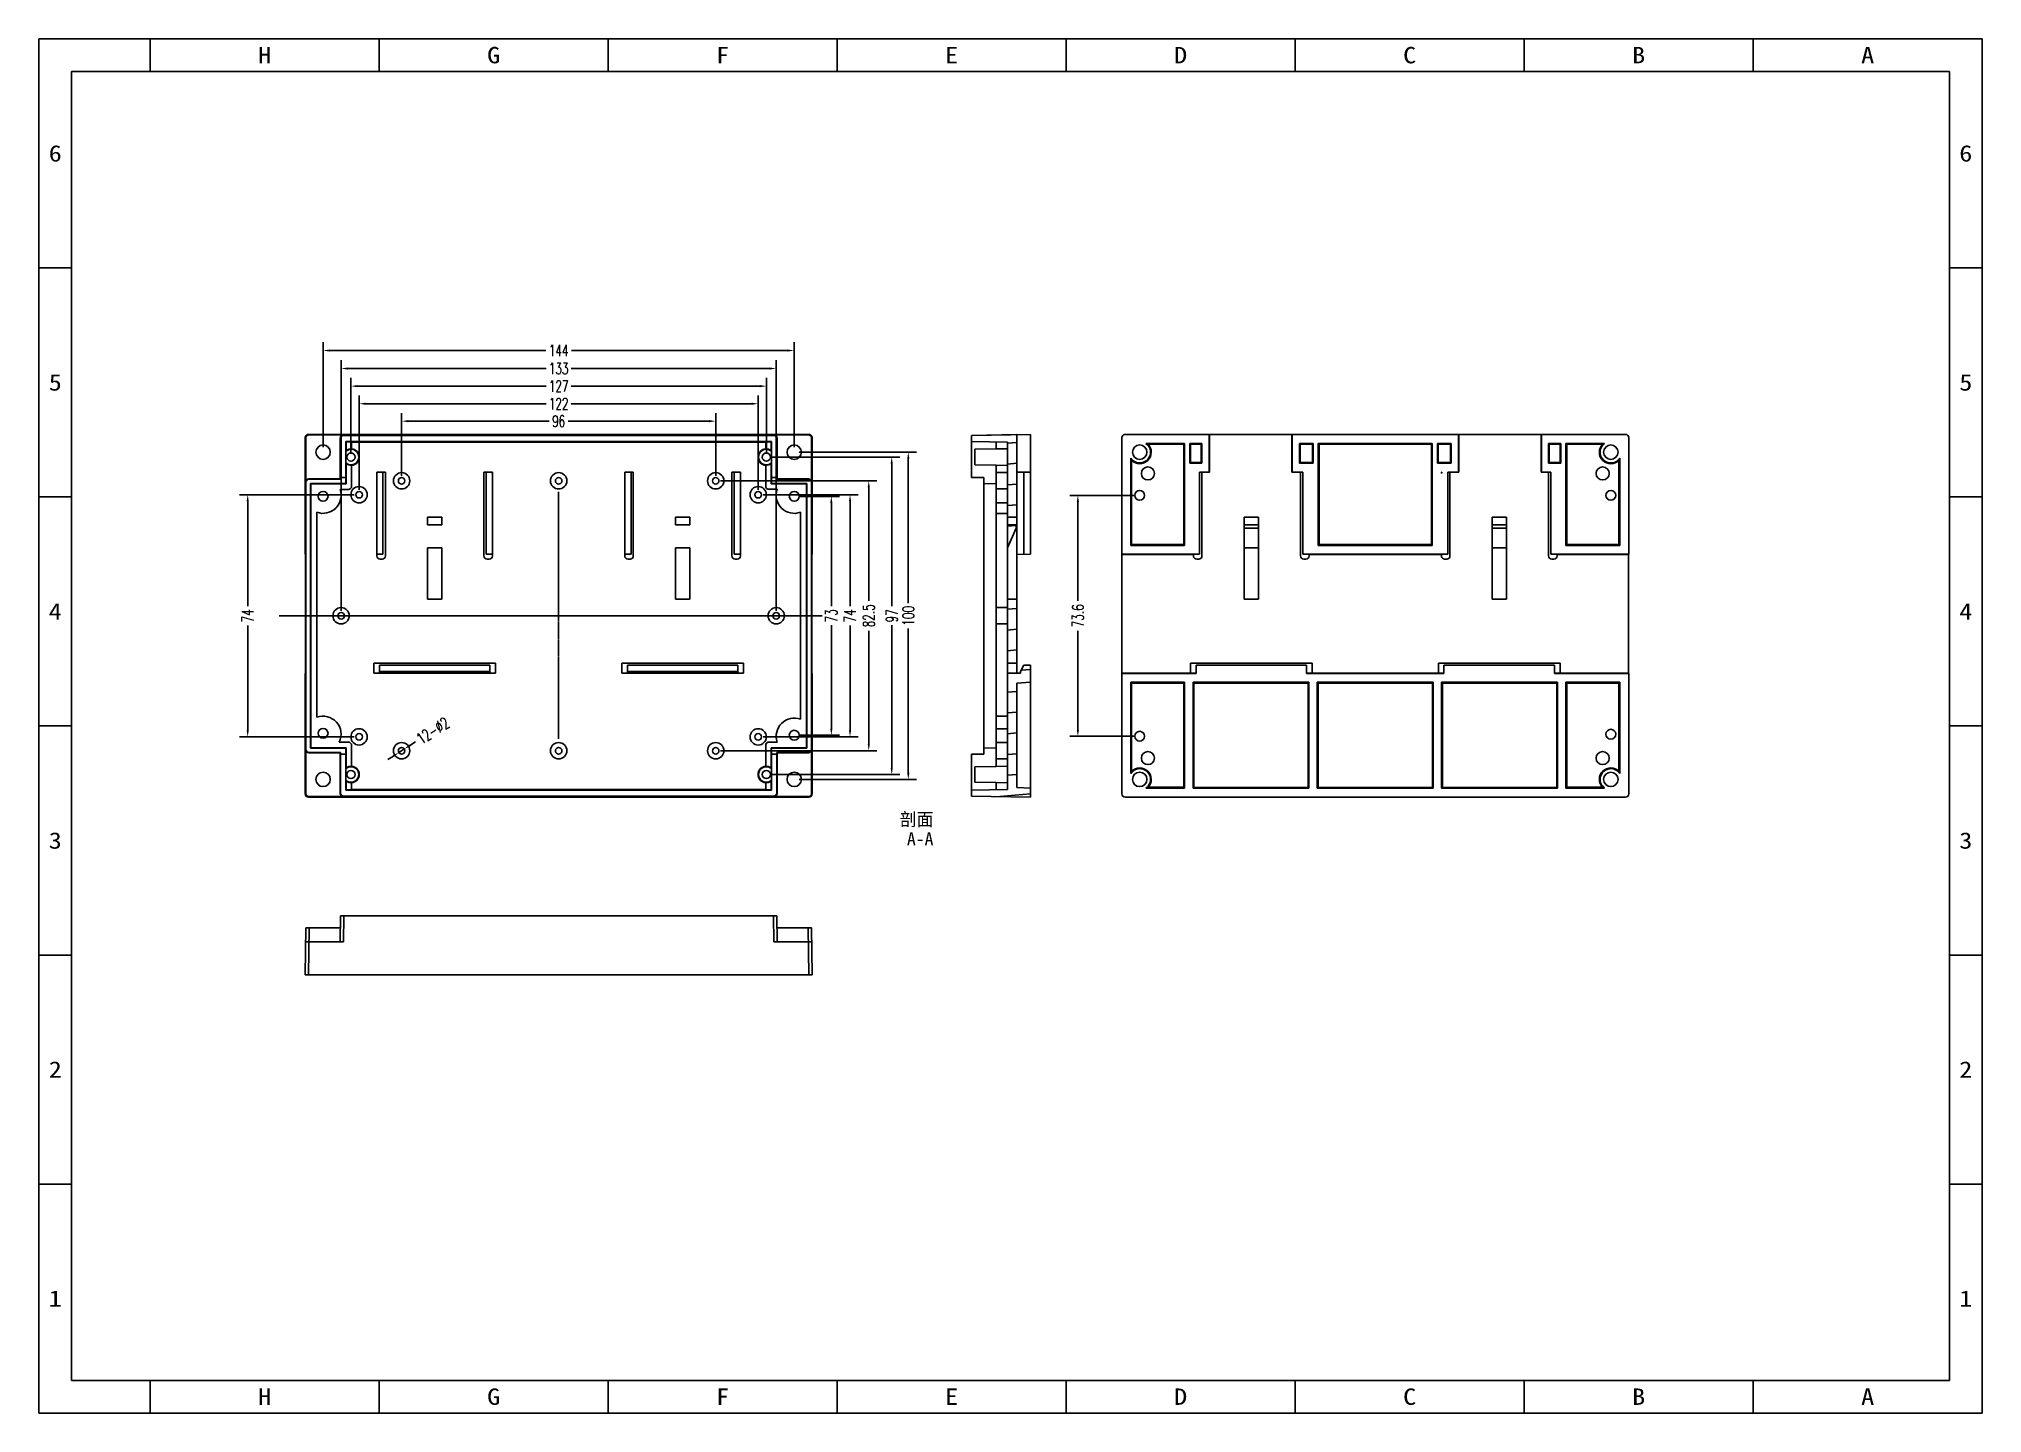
# Model space of a CAD drawing. Header units: millimetres. Extents: x -3217 to -236, y 973 to 1813.
# Drawn here: x -3217 to -2623, y 973 to 1393 of the extents above; entities that cross this region are included whole.
import ezdxf
from ezdxf.enums import TextEntityAlignment as Align

# ---------------------------------------------------------------- set-up
doc = ezdxf.new("R2010")
doc.units = ezdxf.units.MM
doc.linetypes.add('CENTER', pattern=[0.6, 0.375, -0.075, 0.075, -0.075])
doc.styles.add('romans', font='romans.shx', dxfattribs={"width": 0.67, "bigfont": 'fangsong.shx'})
doc.styles.add('TEXTSTYLE_0', font='txt', dxfattribs={"width": 0.8})
doc.dimstyles.new('MSTD', dxfattribs={"dimtxt": 3.5, "dimasz": 2, "dimexe": 2.5, "dimexo": 1.5, "dimgap": 1, "dimtad": 0, "dimdsep": 46, "dimtxsty": 'romans', "dimcen": 0, "dimclrd": 5, "dimclre": 5, "dimclrt": 3, "dimadec": 1, "dimazin": 0, "dimtfac": 0.5, "dimtmove": 0, "dimatfit": 3, "dimfxl": 1, "dimarcsym": 0})

msp = doc.modelspace()

# ---------------------------------------------------------------- texts
at = {"color": 2, "linetype": 'Continuous', "insert": (-2943.634, 1156.256), "char_height": 3.9688, "width": 19.05, "attachment_point": 3, "line_spacing_factor": 0.9}
msp.add_mtext('剖面 A-A', dxfattribs=at)

# ---------------------------------------------------------------- blocks, each defined once
blk = doc.blocks.new('*D33')
at = {"color": 5, "lineweight": -2, "transparency": 16777216}
for p, q in [((-3130.2, 1267.97), (-3130.2, 1300.05)), ((-3128.2, 1297.55), (-3062.1, 1297.55)), ((-2988.19, 1297.55), (-3054.29, 1297.55)), ((-2986.19, 1267.97), (-2986.19, 1300.05))]:
    blk.add_line(p, q, dxfattribs=at)
at = {"color": 5, "transparency": 16777216}
for points in [[(-3128.2, 1297.88), (-3128.2, 1297.21), (-3130.2, 1297.55)], [(-2988.19, 1297.88), (-2988.19, 1297.21), (-2986.19, 1297.55)]]:
    blk.add_solid(points, dxfattribs=at)
at = {"layer": 'Defpoints', "color": 0, "transparency": 16777216}
for p in [(-2986.19, 1297.55), (-3130.2, 1266.47), (-2986.19, 1266.47)]:
    blk.add_point(p, dxfattribs=at)
at = {"color": 3, "transparency": 16777216, "insert": (-3058.19, 1297.55), "char_height": 3.5, "attachment_point": 5, "style": 'romans'}
blk.add_mtext('144', dxfattribs=at)
blk = doc.blocks.new('*D34')
at = {"color": 5, "lineweight": -2, "transparency": 16777216}
for p, q in [((-2984.69, 1266.47), (-2948.82, 1266.47)), ((-2951.32, 1264.47), (-2951.32, 1220.32)), ((-2951.32, 1168.48), (-2951.32, 1212.63)), ((-2984.69, 1166.48), (-2948.82, 1166.48))]:
    blk.add_line(p, q, dxfattribs=at)
at = {"color": 5, "transparency": 16777216}
for points in [[(-2951.65, 1264.47), (-2950.98, 1264.47), (-2951.32, 1266.47)], [(-2951.65, 1168.48), (-2950.98, 1168.48), (-2951.32, 1166.48)]]:
    blk.add_solid(points, dxfattribs=at)
at = {"layer": 'Defpoints', "color": 0, "transparency": 16777216}
for p in [(-2986.19, 1266.47), (-2986.19, 1166.48), (-2951.32, 1166.48)]:
    blk.add_point(p, dxfattribs=at)
at = {"color": 3, "transparency": 16777216, "insert": (-2951.32, 1216.48), "char_height": 3.5, "attachment_point": 5, "rotation": 90, "style": 'romans'}
blk.add_mtext('100', dxfattribs=at)
blk = doc.blocks.new('*D35')
at = {"color": 5, "lineweight": -2, "transparency": 16777216}
for p, q in [((-2984.69, 1252.97), (-2972.34, 1252.97)), ((-2974.84, 1250.97), (-2974.84, 1219.37)), ((-2974.84, 1181.98), (-2974.84, 1213.58)), ((-2984.69, 1179.98), (-2972.34, 1179.98))]:
    blk.add_line(p, q, dxfattribs=at)
at = {"color": 5, "transparency": 16777216}
for points in [[(-2975.17, 1250.97), (-2974.5, 1250.97), (-2974.84, 1252.97)], [(-2975.17, 1181.98), (-2974.5, 1181.98), (-2974.84, 1179.98)]]:
    blk.add_solid(points, dxfattribs=at)
at = {"layer": 'Defpoints', "color": 0, "transparency": 16777216}
for p in [(-2986.19, 1252.97), (-2986.19, 1179.98), (-2974.84, 1179.98)]:
    blk.add_point(p, dxfattribs=at)
at = {"color": 3, "transparency": 16777216, "insert": (-2974.84, 1216.48), "char_height": 3.5, "attachment_point": 5, "rotation": 90, "style": 'romans'}
blk.add_mtext('73', dxfattribs=at)
blk = doc.blocks.new('*D36')
at = {"color": 5, "lineweight": -2, "transparency": 16777216}
for p, q in [((-2882.07, 1253.27), (-2901.98, 1253.27)), ((-2899.48, 1251.27), (-2899.48, 1221.05)), ((-2899.48, 1181.68), (-2899.48, 1211.9)), ((-2882.07, 1179.68), (-2901.98, 1179.68))]:
    blk.add_line(p, q, dxfattribs=at)
at = {"color": 5, "transparency": 16777216}
for points in [[(-2899.81, 1251.27), (-2899.14, 1251.27), (-2899.48, 1253.27)], [(-2899.81, 1181.68), (-2899.14, 1181.68), (-2899.48, 1179.68)]]:
    blk.add_solid(points, dxfattribs=at)
at = {"layer": 'Defpoints', "color": 0, "transparency": 16777216}
for p in [(-2880.57, 1253.27), (-2899.48, 1179.68), (-2880.57, 1179.68)]:
    blk.add_point(p, dxfattribs=at)
at = {"color": 3, "transparency": 16777216, "insert": (-2899.48, 1216.48), "char_height": 3.5, "attachment_point": 5, "rotation": 90, "style": 'romans'}
blk.add_mtext('73.6', dxfattribs=at)
blk = doc.blocks.new('*D37')
at = {"color": 5, "lineweight": -2, "transparency": 16777216}
for p, q in [((-3120.69, 1253.48), (-3155.74, 1253.48)), ((-3153.24, 1251.48), (-3153.24, 1219.43)), ((-3153.24, 1181.48), (-3153.24, 1213.52)), ((-3120.69, 1179.48), (-3155.74, 1179.48))]:
    blk.add_line(p, q, dxfattribs=at)
at = {"color": 5, "transparency": 16777216}
for points in [[(-3153.57, 1251.48), (-3152.91, 1251.48), (-3153.24, 1253.48)], [(-3153.57, 1181.48), (-3152.91, 1181.48), (-3153.24, 1179.48)]]:
    blk.add_solid(points, dxfattribs=at)
at = {"layer": 'Defpoints', "color": 0, "transparency": 16777216}
for p in [(-3119.19, 1253.48), (-3153.24, 1179.48), (-3119.19, 1179.48)]:
    blk.add_point(p, dxfattribs=at)
at = {"color": 3, "transparency": 16777216, "insert": (-3153.24, 1216.48), "char_height": 3.5, "attachment_point": 5, "rotation": 90, "style": 'romans'}
blk.add_mtext('74', dxfattribs=at)
blk = doc.blocks.new('*D38')
at = {"color": 5, "lineweight": -2, "transparency": 16777216}
for p, q in [((-2995.69, 1253.48), (-2966.63, 1253.48)), ((-2969.13, 1251.48), (-2969.13, 1219.43)), ((-2969.13, 1181.48), (-2969.13, 1213.52)), ((-2995.69, 1179.48), (-2966.63, 1179.48))]:
    blk.add_line(p, q, dxfattribs=at)
at = {"color": 5, "transparency": 16777216}
for points in [[(-2969.46, 1251.48), (-2968.79, 1251.48), (-2969.13, 1253.48)], [(-2969.46, 1181.48), (-2968.79, 1181.48), (-2969.13, 1179.48)]]:
    blk.add_solid(points, dxfattribs=at)
at = {"layer": 'Defpoints', "color": 0, "transparency": 16777216}
for p in [(-2997.19, 1253.48), (-2997.19, 1179.48), (-2969.13, 1179.48)]:
    blk.add_point(p, dxfattribs=at)
at = {"color": 3, "transparency": 16777216, "insert": (-2969.13, 1216.48), "char_height": 3.5, "attachment_point": 5, "rotation": 90, "style": 'romans'}
blk.add_mtext('74', dxfattribs=at)
blk = doc.blocks.new('*D39')
at = {"color": 5, "lineweight": -2, "transparency": 16777216}
for p, q in [((-3008.69, 1257.73), (-2960.9, 1257.73)), ((-2963.4, 1255.73), (-2963.4, 1221.05)), ((-2963.4, 1177.23), (-2963.4, 1211.9)), ((-3008.69, 1175.23), (-2960.9, 1175.23))]:
    blk.add_line(p, q, dxfattribs=at)
at = {"color": 5, "transparency": 16777216}
for points in [[(-2963.73, 1255.73), (-2963.07, 1255.73), (-2963.4, 1257.73)], [(-2963.73, 1177.23), (-2963.07, 1177.23), (-2963.4, 1175.23)]]:
    blk.add_solid(points, dxfattribs=at)
at = {"layer": 'Defpoints', "color": 0, "transparency": 16777216}
for p in [(-3010.19, 1257.73), (-3010.19, 1175.23), (-2963.4, 1175.23)]:
    blk.add_point(p, dxfattribs=at)
at = {"color": 3, "transparency": 16777216, "insert": (-2963.4, 1216.48), "char_height": 3.5, "attachment_point": 5, "rotation": 90, "style": 'romans'}
blk.add_mtext('82.5', dxfattribs=at)
blk = doc.blocks.new('*D40')
at = {"color": 5, "lineweight": -2, "transparency": 16777216}
for p, q in [((-2993.2, 1264.98), (-2953.88, 1264.98)), ((-2956.38, 1262.98), (-2956.38, 1219.37)), ((-2956.38, 1169.98), (-2956.38, 1213.58)), ((-2993.2, 1167.98), (-2953.88, 1167.98))]:
    blk.add_line(p, q, dxfattribs=at)
at = {"color": 5, "transparency": 16777216}
for points in [[(-2956.72, 1262.98), (-2956.05, 1262.98), (-2956.38, 1264.98)], [(-2956.72, 1169.98), (-2956.05, 1169.98), (-2956.38, 1167.98)]]:
    blk.add_solid(points, dxfattribs=at)
at = {"layer": 'Defpoints', "color": 0, "transparency": 16777216}
for p in [(-2994.7, 1264.98), (-2994.7, 1167.98), (-2956.38, 1167.98)]:
    blk.add_point(p, dxfattribs=at)
at = {"color": 3, "transparency": 16777216, "insert": (-2956.38, 1216.48), "char_height": 3.5, "attachment_point": 5, "rotation": 90, "style": 'romans'}
blk.add_mtext('97', dxfattribs=at)
blk = doc.blocks.new('*D41')
at = {"color": 5, "lineweight": -2, "transparency": 16777216}
for p, q in [((-3121.69, 1266.48), (-3121.69, 1289.16)), ((-2994.7, 1266.48), (-2994.7, 1289.16)), ((-3119.69, 1286.66), (-3062.04, 1286.66)), ((-2996.7, 1286.66), (-3054.35, 1286.66))]:
    blk.add_line(p, q, dxfattribs=at)
at = {"color": 5, "transparency": 16777216}
for points in [[(-3119.69, 1287), (-3119.69, 1286.33), (-3121.69, 1286.66)], [(-2996.7, 1287), (-2996.7, 1286.33), (-2994.7, 1286.66)]]:
    blk.add_solid(points, dxfattribs=at)
at = {"layer": 'Defpoints', "color": 0, "transparency": 16777216}
for p in [(-2994.7, 1286.66), (-3121.69, 1264.98), (-2994.7, 1264.98)]:
    blk.add_point(p, dxfattribs=at)
at = {"color": 3, "transparency": 16777216, "insert": (-3058.19, 1286.66), "char_height": 3.5, "attachment_point": 5, "style": 'romans'}
blk.add_mtext('127', dxfattribs=at)
blk = doc.blocks.new('*D42')
at = {"color": 5, "lineweight": -2, "transparency": 16777216}
for p, q in [((-3124.69, 1217.98), (-3124.69, 1294.55)), ((-3122.69, 1292.05), (-3062.04, 1292.05)), ((-2993.69, 1292.05), (-3054.35, 1292.05)), ((-2991.69, 1217.98), (-2991.69, 1294.55))]:
    blk.add_line(p, q, dxfattribs=at)
at = {"color": 5, "transparency": 16777216}
for points in [[(-3122.69, 1292.38), (-3122.69, 1291.71), (-3124.69, 1292.05)], [(-2993.69, 1292.38), (-2993.69, 1291.71), (-2991.69, 1292.05)]]:
    blk.add_solid(points, dxfattribs=at)
at = {"layer": 'Defpoints', "color": 0, "transparency": 16777216}
for p in [(-2991.69, 1292.05), (-3124.69, 1216.48), (-2991.69, 1216.48)]:
    blk.add_point(p, dxfattribs=at)
at = {"color": 3, "transparency": 16777216, "insert": (-3058.19, 1292.05), "char_height": 3.5, "attachment_point": 5, "style": 'romans'}
blk.add_mtext('133', dxfattribs=at)
blk = doc.blocks.new('*D32')
at = {"color": 5, "lineweight": -2, "transparency": 16777216}
for p, q in [((-3119.19, 1254.98), (-3119.19, 1283.78)), ((-2997.19, 1254.98), (-2997.19, 1283.78)), ((-3117.19, 1281.28), (-3062.04, 1281.28)), ((-2999.19, 1281.28), (-3054.35, 1281.28))]:
    blk.add_line(p, q, dxfattribs=at)
at = {"color": 5, "transparency": 16777216}
for points in [[(-3117.19, 1281.61), (-3117.19, 1280.95), (-3119.19, 1281.28)], [(-2999.19, 1281.61), (-2999.19, 1280.95), (-2997.19, 1281.28)]]:
    blk.add_solid(points, dxfattribs=at)
at = {"layer": 'Defpoints', "color": 0, "transparency": 16777216}
for p in [(-2997.19, 1281.28), (-3119.19, 1253.48), (-2997.19, 1253.48)]:
    blk.add_point(p, dxfattribs=at)
at = {"color": 3, "transparency": 16777216, "insert": (-3058.19, 1281.28), "char_height": 3.5, "attachment_point": 5, "style": 'romans'}
blk.add_mtext('122', dxfattribs=at)
blk = doc.blocks.new('*D43')
at = {"color": 5, "lineweight": -2, "transparency": 16777216}
for p, q in [((-3106.19, 1259.23), (-3106.19, 1278.45)), ((-3010.19, 1259.23), (-3010.19, 1278.45)), ((-3104.19, 1275.95), (-3061.09, 1275.95)), ((-3012.19, 1275.95), (-3055.29, 1275.95))]:
    blk.add_line(p, q, dxfattribs=at)
at = {"color": 5, "transparency": 16777216}
for points in [[(-3104.19, 1276.29), (-3104.19, 1275.62), (-3106.19, 1275.95)], [(-3012.19, 1276.29), (-3012.19, 1275.62), (-3010.19, 1275.95)]]:
    blk.add_solid(points, dxfattribs=at)
at = {"layer": 'Defpoints', "color": 0, "transparency": 16777216}
for p in [(-3010.19, 1275.95), (-3106.19, 1257.73), (-3010.19, 1257.73)]:
    blk.add_point(p, dxfattribs=at)
at = {"color": 3, "transparency": 16777216, "insert": (-3058.19, 1275.95), "char_height": 3.5, "attachment_point": 5, "style": 'romans'}
blk.add_mtext('96', dxfattribs=at)
blk = doc.blocks.new('*D44')
at = {"color": 5, "lineweight": -2, "transparency": 16777216}
for p, q in [((-3101.98, 1177.92), (-3103.67, 1176.84)), ((-3108.72, 1173.61), (-3110.4, 1172.53)), ((-3107.04, 1174.69), (-3105.35, 1175.77))]:
    blk.add_line(p, q, dxfattribs=at)
at = {"color": 5, "transparency": 16777216}
for points in [[(-3103.85, 1177.13), (-3103.49, 1176.56), (-3105.35, 1175.77)], [(-3108.9, 1173.89), (-3108.54, 1173.33), (-3107.04, 1174.69)]]:
    blk.add_solid(points, dxfattribs=at)
at = {"layer": 'Defpoints', "color": 0, "transparency": 16777216}
for p in [(-3107.04, 1174.69), (-3105.35, 1175.77)]:
    blk.add_point(p, dxfattribs=at)
at = {"color": 3, "transparency": 16777216, "insert": (-3096.63, 1181.35), "char_height": 3.5, "attachment_point": 5, "rotation": 32.64669, "style": 'romans'}
blk.add_mtext('12-∅2', dxfattribs=at)
blk = doc.blocks.new('SUN_6HWZ35TKK40GSGJE8VEUYAXIAKM')
at = {"color": 7, "linetype": 'Continuous'}
for p, q in [((-594, 420), (0, 420)), ((-594, 0), (-594, 420)), ((-560, 410), (-560, 420)), ((-490, 410), (-490, 420)), ((-420, 410), (-420, 420)), ((-350, 410), (-350, 420)), ((-280, 410), (-280, 420)), ((-210, 410), (-210, 420)), ((-140, 410), (-140, 420)), ((-70, 410), (-70, 420)), ((0, 0), (0, 420)), ((-584, 410), (-10, 410)), ((-584, 10), (-584, 410)), ((-10, 10), (-10, 410)), ((-594, 350), (-584, 350)), ((-10, 350), (0, 350)), ((-594, 280), (-584, 280)), ((-10, 280), (0, 280)), ((-594, 210), (-584, 210)), ((-10, 210), (0, 210)), ((-594, 140), (-584, 140)), ((-10, 140), (0, 140)), ((-594, 70), (-584, 70)), ((-10, 70), (0, 70)), ((-584, 10), (-10, 10)), ((-560, 0), (-560, 10)), ((-490, 0), (-490, 10)), ((-420, 0), (-420, 10)), ((-350, 0), (-350, 10)), ((-280, 0), (-280, 10)), ((-210, 0), (-210, 10)), ((-140, 0), (-140, 10)), ((-70, 0), (-70, 10)), ((-594, 0), (0, 0))]:
    blk.add_line(p, q, dxfattribs=at)
at = {"color": 2, "linetype": 'Continuous', "style": 'TEXTSTYLE_0'}
for s, width, p, p2 in [('H', 1.2, (-526.99, 412.53), (-522.99, 412.53)), ('G', 1.12, (-456.99, 412.53), (-452.99, 412.53)), ('F', 1.292308, (-386.99, 412.53), (-382.99, 412.53)), ('E', 1.292308, (-316.99, 412.53), (-312.99, 412.53)), ('D', 1.2, (-246.99, 412.53), (-242.99, 412.53)), ('C', 1.12, (-176.99, 412.53), (-172.99, 412.53)), ('B', 1.2, (-106.99, 412.53), (-102.99, 412.53)), ('A', 1.05, (-36.99, 412.53), (-32.99, 412.53)), ('6', 1.292308, (-590.99, 382.5), (-586.99, 382.5)), ('6', 1.292308, (-6.99, 382.5), (-2.99, 382.5)), ('5', 1.2, (-590.99, 312.5), (-586.99, 312.5)), ('5', 1.2, (-6.99, 312.5), (-2.99, 312.5)), ('4', 1.12, (-590.99, 242.5), (-586.99, 242.5)), ('4', 1.12, (-6.99, 242.5), (-2.99, 242.5)), ('3', 1.2, (-590.99, 172.5), (-586.99, 172.5)), ('3', 1.2, (-6.99, 172.5), (-2.99, 172.5)), ('2', 1.2, (-590.99, 102.5), (-586.99, 102.5)), ('2', 1.2, (-6.99, 102.5), (-2.99, 102.5)), ('1', 3.36, (-590.99, 32.5), (-586.99, 32.5)), ('1', 3.36, (-6.99, 32.5), (-2.99, 32.5)), ('H', 1.2, (-526.99, 2.53), (-522.99, 2.53)), ('G', 1.12, (-456.99, 2.53), (-452.99, 2.53)), ('F', 1.292308, (-386.99, 2.53), (-382.99, 2.53)), ('E', 1.292308, (-316.99, 2.53), (-312.99, 2.53)), ('D', 1.2, (-246.99, 2.53), (-242.99, 2.53)), ('C', 1.12, (-176.99, 2.53), (-172.99, 2.53)), ('B', 1.2, (-106.99, 2.53), (-102.99, 2.53)), ('A', 1.05, (-36.99, 2.53), (-32.99, 2.53))]:
    blk.add_text(s, height=5, dxfattribs=dict(at, width=width)).set_placement(p, p2, align=Align.FIT)

# ---------------------------------------------------------------- dimensions: what is measured, and where the dimension line sits
for base, p1, p2, picture, middle in [((-2986.1909, 1297.5481), (-3130.1957, 1266.4744), (-2986.1909, 1266.4744), '*D33', (-3058.1933, 1297.5481)), ((-2991.693, 1292.048), (-3124.693, 1216.476), (-2991.693, 1216.476), '*D42', (-3058.193, 1292.048)), ((-2994.6956, 1286.664), (-3121.691, 1264.9762), (-2994.6956, 1264.9762), '*D41', (-3058.1933, 1286.664)), ((-2997.193, 1281.281), (-3119.193, 1253.476), (-2997.193, 1253.476), '*D32', (-3058.193, 1281.281)), ((-3010.193, 1275.952), (-3106.193, 1257.726), (-3010.193, 1257.726), '*D43', (-3058.193, 1275.952))]:
    dim = msp.add_linear_dim(base=base, p1=p1, p2=p2, dimstyle='MSTD')
    dim.commit()
    dim.dimension.update_dxf_attribs({"geometry": picture, "text_midpoint": middle})
for base, p1, p2, picture, middle in [((-2951.315, 1166.478), (-2986.191, 1266.474), (-2986.191, 1166.478), '*D34', (-2951.315, 1216.476)), ((-2956.383, 1167.976), (-2994.696, 1264.976), (-2994.696, 1167.976), '*D40', (-2956.383, 1216.476)), ((-3153.239, 1179.476), (-3119.193, 1253.476), (-3119.193, 1179.476), '*D37', (-3153.239, 1216.476)), ((-2963.401, 1175.226), (-3010.193, 1257.726), (-3010.193, 1175.226), '*D39', (-2963.401, 1216.476)), ((-2969.126, 1179.476), (-2997.193, 1253.476), (-2997.193, 1179.476), '*D38', (-2969.126, 1216.476)), ((-2974.837, 1179.978), (-2986.191, 1252.975), (-2986.191, 1179.978), '*D35', (-2974.837, 1216.476)), ((-2899.477, 1179.678), (-2880.572, 1253.275), (-2880.572, 1179.678), '*D36', (-2899.477, 1216.476))]:
    dim = msp.add_linear_dim(base=base, p1=p1, p2=p2, angle=90, dimstyle='MSTD')
    dim.commit()
    dim.dimension.update_dxf_attribs({"geometry": picture, "text_midpoint": middle})
dim = msp.add_diameter_dim_2p(p1=(-3107.035, 1174.687), p2=(-3105.351, 1175.766), text='12-<>', dimstyle='MSTD')
dim.commit()
dim.dimension.update_dxf_attribs({"geometry": '*D44', "text_midpoint": (-3096.628, 1181.354)})

# ---------------------------------------------------------------- hatches: boundary and pattern name
at = {"linetype": 'Continuous'}
h = msp.add_hatch(dxfattribs=at)
h.set_pattern_fill('A', color=2, scale=6.315729, angle=5, style=0, pattern_type=0)
h.set_pattern_definition([(5, (-3337.668, 972.793), (-0.55045, 6.291696), [])])
edge = h.paths.add_edge_path()
edge.add_line((-2931.973, 1161.348), (-2931.973, 1163.194))
edge.add_line((-2920.973, 1163.386), (-2931.973, 1163.194))
edge.add_line((-2920.973, 1163.386), (-2920.973, 1198.976))
edge.add_line((-2920.973, 1198.976), (-2916.974, 1198.906))
edge.add_line((-2916.974, 1198.906), (-2916.974, 1199.427))
edge.add_line((-2916.974, 1199.427), (-2915.974, 1201.427))
edge.add_line((-2915.974, 1201.427), (-2913.974, 1201.427))
edge.add_line((-2913.974, 1196.147), (-2913.974, 1201.427))
edge.add_line((-2918.174, 1195.927), (-2913.974, 1196.147))
edge.add_line((-2918.174, 1164.034), (-2918.174, 1195.927))
edge.add_line((-2918.174, 1164.034), (-2913.974, 1163.814))
edge.add_line((-2913.974, 1161.034), (-2913.974, 1163.814))
edge.add_line((-2931.973, 1161.348), (-2913.974, 1161.034))
edge = h.paths.add_edge_path()
edge.add_line((-2931.973, 1269.759), (-2931.973, 1271.604))
edge.add_line((-2931.973, 1271.604), (-2918.174, 1271.845))
edge.add_line((-2918.174, 1246.625), (-2918.174, 1271.845))
edge.add_line((-2918.174, 1246.625), (-2920.973, 1246.625))
edge.add_line((-2920.973, 1246.625), (-2920.973, 1269.567))
edge.add_line((-2920.973, 1269.567), (-2931.973, 1269.759))
edge = h.paths.add_edge_path()
edge.add_line((-2918.174, 1202.027), (-2920.973, 1202.027))
edge.add_line((-2920.973, 1202.027), (-2920.973, 1221.526))
edge.add_line((-2918.174, 1221.526), (-2920.973, 1221.526))
edge.add_line((-2918.174, 1202.027), (-2918.174, 1221.526))
edge = h.paths.add_edge_path()
edge.add_line((-2918.374, 1244.225), (-2920.973, 1244.225))
edge.add_line((-2918.374, 1243.261), (-2918.374, 1244.225))
edge.add_line((-2920.973, 1237.227), (-2918.374, 1243.261))
edge.add_line((-2920.973, 1237.227), (-2920.973, 1244.225))

# ---------------------------------------------------------------- linework, layer by layer
at = {"color": 7, "linetype": 'Continuous'}
for p, q in [((-3134.693, 1271.918), (-3134.519, 1271.744)), ((-3134.693, 1271.918), (-3108.965, 1271.918)), ((-3123.993, 1271.744), (-3134.519, 1271.744)), ((-3123.993, 1271.744), (-3123.853, 1271.604)), ((-2992.533, 1271.604), (-3123.853, 1271.604)), ((-3108.891, 1271.845), (-3108.965, 1271.918)), ((-3083.692, 1271.845), (-3108.891, 1271.845)), ((-3083.619, 1271.918), (-3083.692, 1271.845)), ((-3032.768, 1271.918), (-3083.619, 1271.918)), ((-3032.694, 1271.845), (-3032.768, 1271.918)), ((-3007.495, 1271.845), (-3032.694, 1271.845)), ((-3007.422, 1271.918), (-3007.495, 1271.845)), ((-3007.422, 1271.918), (-2981.693, 1271.918)), ((-2992.533, 1271.604), (-2992.394, 1271.744)), ((-2981.868, 1271.744), (-2992.394, 1271.744)), ((-2981.693, 1271.918), (-2981.868, 1271.744)), ((-2931.973, 1271.604), (-2913.974, 1271.918)), ((-2931.973, 1271.604), (-2918.174, 1271.845)), ((-2931.973, 1269.759), (-2931.973, 1271.604)), ((-2931.973, 1258.776), (-2931.973, 1271.604)), ((-2918.174, 1246.625), (-2918.174, 1271.845)), ((-2918.174, 1198.927), (-2918.174, 1271.845)), ((-2913.974, 1235.3), (-2913.974, 1271.918)), ((-2859.341, 1271.918), (-2885.07, 1271.918)), ((-2859.341, 1260.325), (-2859.341, 1271.918)), ((-2859.341, 1271.918), (-2859.268, 1271.845)), ((-2859.268, 1271.845), (-2859.268, 1260.325)), ((-2859.268, 1271.845), (-2834.069, 1271.845)), ((-2834.069, 1271.845), (-2833.996, 1271.918)), ((-2834.069, 1271.845), (-2834.069, 1260.325)), ((-2833.996, 1260.325), (-2833.996, 1271.918)), ((-2833.996, 1271.918), (-2783.144, 1271.918)), ((-2783.144, 1260.325), (-2783.144, 1271.918)), ((-2783.144, 1271.918), (-2783.071, 1271.845)), ((-2783.071, 1271.845), (-2783.071, 1260.325)), ((-2783.071, 1271.845), (-2757.872, 1271.845)), ((-2757.872, 1271.845), (-2757.798, 1271.918)), ((-2757.872, 1271.845), (-2757.872, 1260.325)), ((-2757.798, 1260.325), (-2757.798, 1271.918)), ((-2732.07, 1271.918), (-2757.798, 1271.918)), ((-3135.693, 1270.919), (-3135.693, 1235.3)), ((-3135.693, 1270.919), (-3135.519, 1270.744)), ((-3135.519, 1270.744), (-3135.519, 1257.327)), ((-3124.993, 1258.327), (-3124.993, 1270.744)), ((-3124.993, 1270.744), (-3124.853, 1270.604)), ((-3124.853, 1270.604), (-3124.853, 1258.776)), ((-3123.272, 1258.776), (-3123.272, 1269.759)), ((-3123.272, 1269.759), (-3123.141, 1269.628)), ((-2993.115, 1269.759), (-3123.272, 1269.759)), ((-3123.254, 1263.186), (-3123.254, 1266.766)), ((-3123.141, 1269.628), (-3123.141, 1267.001)), ((-3121.48, 1269.628), (-3123.141, 1269.628)), ((-3121.48, 1269.628), (-3121.48, 1267.457)), ((-2994.907, 1269.567), (-3121.48, 1269.567)), ((-2994.907, 1269.628), (-2994.907, 1267.457)), ((-2993.246, 1269.628), (-2994.907, 1269.628)), ((-2993.115, 1269.759), (-2993.246, 1269.628)), ((-2993.246, 1267.001), (-2993.246, 1269.628)), ((-2993.132, 1263.186), (-2993.132, 1266.766)), ((-2993.115, 1269.759), (-2993.115, 1258.776)), ((-2991.533, 1270.604), (-2991.394, 1270.744)), ((-2991.533, 1270.604), (-2991.533, 1258.776)), ((-2991.394, 1270.744), (-2991.394, 1258.327)), ((-2980.693, 1270.919), (-2980.868, 1270.744)), ((-2980.868, 1257.327), (-2980.868, 1270.744)), ((-2980.693, 1270.919), (-2980.693, 1235.3)), ((-2920.973, 1269.567), (-2931.973, 1269.759)), ((-2920.973, 1269.567), (-2931.973, 1269.759)), ((-2924.473, 1267.466), (-2930.973, 1267.353)), ((-2930.973, 1262.6), (-2930.973, 1267.353)), ((-2924.473, 1269.628), (-2924.473, 1267.457)), ((-2924.473, 1267.457), (-2920.973, 1267.519)), ((-2920.973, 1246.625), (-2920.973, 1269.567)), ((-2920.973, 1163.386), (-2920.973, 1269.567)), ((-2886.07, 1270.919), (-2886.07, 1235.3)), ((-2877.975, 1268.477), (-2878.659, 1269.139)), ((-2866.848, 1269.139), (-2878.659, 1269.139)), ((-2867.084, 1268.903), (-2878.03, 1268.903)), ((-2866.848, 1269.139), (-2867.084, 1268.903)), ((-2867.084, 1238.243), (-2867.084, 1268.903)), ((-2866.848, 1269.139), (-2866.848, 1238.007)), ((-2865.288, 1263.105), (-2865.288, 1269.139)), ((-2865.068, 1268.918), (-2865.288, 1269.139)), ((-2861.548, 1269.139), (-2865.288, 1269.139)), ((-2865.068, 1268.918), (-2865.068, 1263.325)), ((-2861.768, 1268.918), (-2865.068, 1268.918)), ((-2861.548, 1269.139), (-2861.768, 1268.918)), ((-2861.768, 1263.325), (-2861.768, 1268.918)), ((-2861.548, 1263.105), (-2861.548, 1269.139)), ((-2831.789, 1269.139), (-2831.789, 1263.105)), ((-2831.789, 1269.139), (-2831.569, 1268.918)), ((-2827.549, 1269.139), (-2831.789, 1269.139)), ((-2831.569, 1268.918), (-2831.569, 1263.325)), ((-2827.769, 1268.918), (-2831.569, 1268.918)), ((-2827.769, 1268.918), (-2827.549, 1269.139)), ((-2827.769, 1263.325), (-2827.769, 1268.918)), ((-2827.549, 1269.139), (-2827.549, 1263.105)), ((-2825.989, 1238.007), (-2825.989, 1269.139)), ((-2825.769, 1268.918), (-2825.989, 1269.139)), ((-2791.151, 1269.139), (-2825.989, 1269.139)), ((-2825.769, 1268.918), (-2825.769, 1238.227)), ((-2791.371, 1268.918), (-2825.769, 1268.918)), ((-2791.371, 1268.918), (-2791.151, 1269.139)), ((-2791.371, 1238.227), (-2791.371, 1268.918)), ((-2791.151, 1269.139), (-2791.151, 1238.007)), ((-2789.591, 1263.105), (-2789.591, 1269.139)), ((-2785.351, 1269.139), (-2789.591, 1269.139)), ((-2789.371, 1268.918), (-2789.591, 1269.139)), ((-2789.371, 1268.918), (-2789.371, 1263.325)), ((-2785.571, 1268.918), (-2789.371, 1268.918)), ((-2785.351, 1269.139), (-2785.571, 1268.918)), ((-2785.571, 1263.325), (-2785.571, 1268.918)), ((-2785.351, 1263.105), (-2785.351, 1269.139)), ((-2751.852, 1269.139), (-2755.592, 1269.139)), ((-2755.592, 1269.139), (-2755.592, 1263.105)), ((-2755.592, 1269.139), (-2755.372, 1268.918)), ((-2752.072, 1268.918), (-2755.372, 1268.918)), ((-2755.372, 1268.918), (-2755.372, 1263.325)), ((-2752.072, 1268.918), (-2751.852, 1269.139)), ((-2752.072, 1263.325), (-2752.072, 1268.918)), ((-2751.852, 1269.139), (-2751.852, 1263.105)), ((-2738.481, 1269.139), (-2750.292, 1269.139)), ((-2750.292, 1238.007), (-2750.292, 1269.139)), ((-2750.292, 1269.139), (-2750.056, 1268.903)), ((-2739.11, 1268.903), (-2750.056, 1268.903)), ((-2750.056, 1268.903), (-2750.056, 1238.243)), ((-2731.07, 1270.919), (-2731.07, 1235.3)), ((-3123.141, 1262.952), (-3123.141, 1256.825)), ((-3121.48, 1262.495), (-3121.48, 1256.064)), ((-3113.791, 1234.826), (-3113.791, 1260.325)), ((-3113.791, 1260.325), (-3111.166, 1260.325)), ((-3111.891, 1260.325), (-3111.891, 1235.265)), ((-3111.166, 1260.325), (-3111.166, 1234.826)), ((-3081.017, 1234.826), (-3081.017, 1260.325)), ((-3081.017, 1260.325), (-3078.393, 1260.325)), ((-3080.392, 1235.265), (-3080.392, 1260.325)), ((-3078.493, 1260.325), (-3078.491, 1260.035)), ((-3078.491, 1260.035), (-3078.393, 1260.035)), ((-3078.393, 1260.325), (-3078.393, 1234.826)), ((-3037.994, 1234.826), (-3037.994, 1260.325)), ((-3037.994, 1260.325), (-3035.369, 1260.325)), ((-3035.994, 1260.325), (-3035.994, 1235.265)), ((-3035.369, 1260.325), (-3035.369, 1234.826)), ((-3005.22, 1234.826), (-3005.22, 1260.325)), ((-3005.22, 1260.325), (-3002.595, 1260.325)), ((-3004.495, 1235.265), (-3004.495, 1260.325)), ((-3002.595, 1260.325), (-3002.595, 1234.826)), ((-2994.907, 1256.125), (-2994.907, 1262.495)), ((-2993.246, 1256.825), (-2993.246, 1262.952)), ((-2924.473, 1262.486), (-2930.973, 1262.6)), ((-2924.473, 1170.457), (-2924.473, 1262.495)), ((-2924.473, 1262.495), (-2920.973, 1262.434)), ((-2920.973, 1260.226), (-2924.473, 1260.226)), ((-2918.174, 1260.325), (-2913.974, 1260.325)), ((-2915.974, 1260.325), (-2915.974, 1235.265)), ((-2883.29, 1264.638), (-2883.29, 1238.007)), ((-2883.054, 1263.984), (-2883.054, 1238.243)), ((-2865.068, 1263.325), (-2865.288, 1263.105)), ((-2865.288, 1263.105), (-2861.548, 1263.105)), ((-2865.068, 1263.325), (-2861.768, 1263.325)), ((-2862.268, 1235.265), (-2862.268, 1260.325)), ((-2862.268, 1260.325), (-2859.268, 1260.325)), ((-2861.548, 1263.105), (-2861.768, 1263.325)), ((-2861.543, 1234.826), (-2861.543, 1260.325)), ((-2834.069, 1260.325), (-2830.769, 1260.325)), ((-2831.789, 1263.105), (-2831.569, 1263.325)), ((-2831.789, 1263.105), (-2827.549, 1263.105)), ((-2831.569, 1263.325), (-2827.769, 1263.325)), ((-2831.394, 1260.325), (-2831.394, 1234.826)), ((-2830.769, 1260.325), (-2830.769, 1235.265)), ((-2827.769, 1263.325), (-2827.549, 1263.105)), ((-2789.371, 1263.325), (-2789.591, 1263.105)), ((-2789.591, 1263.105), (-2785.351, 1263.105)), ((-2789.371, 1263.325), (-2785.571, 1263.325)), ((-2788.371, 1260.035), (-2788.371, 1260.325)), ((-2788.371, 1260.325), (-2788.271, 1260.325)), ((-2788.272, 1260.035), (-2788.371, 1260.035)), ((-2788.271, 1260.325), (-2788.272, 1260.035)), ((-2786.371, 1235.265), (-2786.371, 1260.325)), ((-2786.371, 1260.325), (-2783.071, 1260.325)), ((-2785.746, 1234.826), (-2785.746, 1260.325)), ((-2785.351, 1263.105), (-2785.571, 1263.325)), ((-2757.872, 1260.325), (-2754.872, 1260.325)), ((-2755.597, 1260.325), (-2755.597, 1234.826)), ((-2755.592, 1263.105), (-2755.372, 1263.325)), ((-2755.592, 1263.105), (-2751.852, 1263.105)), ((-2755.372, 1263.325), (-2752.072, 1263.325)), ((-2754.872, 1260.325), (-2754.872, 1235.265)), ((-2752.072, 1263.325), (-2751.852, 1263.105)), ((-2734.491, 1263.935), (-2733.85, 1264.638)), ((-2734.086, 1238.243), (-2734.086, 1263.984)), ((-2733.85, 1238.007), (-2733.85, 1264.638)), ((-3135.444, 1257.252), (-3135.519, 1257.327)), ((-3135.444, 1257.252), (-3135.444, 1175.7)), ((-3134.444, 1258.252), (-3134.519, 1258.327)), ((-3134.519, 1258.327), (-3124.993, 1258.327)), ((-3134.444, 1258.252), (-3124.918, 1258.252)), ((-3134.057, 1256.891), (-3134.057, 1176.061)), ((-3134.057, 1256.891), (-3133.991, 1256.825)), ((-3123.207, 1256.891), (-3134.057, 1256.891)), ((-3133.991, 1256.825), (-3133.991, 1176.128)), ((-3123.141, 1256.825), (-3133.991, 1256.825)), ((-3122.48, 1255.064), (-3124.995, 1255.064)), ((-3124.918, 1258.252), (-3124.993, 1258.327)), ((-3124.918, 1258.252), (-3124.918, 1258.776)), ((-3124.918, 1258.776), (-3123.207, 1258.776)), ((-3123.207, 1256.891), (-3123.207, 1258.776)), ((-3123.207, 1256.891), (-3123.141, 1256.825)), ((-2991.37, 1255.125), (-2993.907, 1255.125)), ((-2993.179, 1256.891), (-2993.246, 1256.825)), ((-2982.396, 1256.825), (-2993.246, 1256.825)), ((-2993.179, 1258.776), (-2991.469, 1258.776)), ((-2993.179, 1256.891), (-2993.179, 1258.776)), ((-2982.33, 1256.891), (-2993.179, 1256.891)), ((-2991.469, 1258.252), (-2991.469, 1258.776)), ((-2991.469, 1258.252), (-2991.394, 1258.327)), ((-2991.469, 1258.252), (-2981.943, 1258.252)), ((-2991.394, 1258.327), (-2981.868, 1258.327)), ((-2982.33, 1256.891), (-2982.396, 1256.825)), ((-2982.396, 1176.128), (-2982.396, 1256.825)), ((-2982.33, 1176.061), (-2982.33, 1256.891)), ((-2981.868, 1258.327), (-2981.943, 1258.252)), ((-2980.868, 1257.327), (-2980.943, 1257.252)), ((-2980.943, 1257.252), (-2980.943, 1175.7)), ((-2931.973, 1258.776), (-2928.273, 1258.776)), ((-2928.273, 1174.176), (-2928.273, 1258.776)), ((-2928.273, 1256.891), (-2924.473, 1256.825)), ((-2920.973, 1255.226), (-2924.473, 1255.226)), ((-3132.085, 1248.109), (-3132.085, 1185.443)), ((-2984.302, 1184.843), (-2984.302, 1248.109)), ((-2920.973, 1250.976), (-2924.473, 1250.976)), ((-2920.973, 1247.775), (-2924.473, 1247.775)), ((-3098.292, 1244.225), (-3098.292, 1246.625)), ((-3098.292, 1246.625), (-3093.892, 1246.625)), ((-3093.892, 1244.225), (-3098.292, 1244.225)), ((-3093.892, 1246.625), (-3093.892, 1244.225)), ((-3022.495, 1244.225), (-3022.495, 1246.625)), ((-3022.495, 1246.625), (-3018.095, 1246.625)), ((-3018.095, 1244.225), (-3022.495, 1244.225)), ((-3018.095, 1246.625), (-3018.095, 1244.225)), ((-2918.174, 1246.625), (-2920.973, 1246.625)), ((-2918.174, 1246.625), (-2920.973, 1246.625)), ((-2918.374, 1244.225), (-2920.973, 1244.225)), ((-2920.973, 1237.227), (-2920.973, 1244.225)), ((-2918.374, 1244.225), (-2920.973, 1244.225)), ((-2920.973, 1237.227), (-2918.374, 1243.261)), ((-2920.973, 1237.227), (-2918.374, 1243.261)), ((-2918.374, 1243.261), (-2918.374, 1244.225)), ((-2918.374, 1243.261), (-2918.374, 1244.225)), ((-2848.669, 1221.526), (-2848.669, 1246.625)), ((-2844.269, 1246.625), (-2848.669, 1246.625)), ((-2848.669, 1244.225), (-2844.269, 1244.225)), ((-2844.269, 1243.261), (-2848.669, 1243.261)), ((-2844.269, 1246.625), (-2844.269, 1221.526)), ((-2768.471, 1246.625), (-2772.871, 1246.625)), ((-2772.871, 1221.526), (-2772.871, 1246.625)), ((-2772.871, 1244.225), (-2768.471, 1244.225)), ((-2768.471, 1243.261), (-2772.871, 1243.261)), ((-2768.471, 1246.625), (-2768.471, 1221.526)), ((-3098.292, 1221.526), (-3098.292, 1237.227)), ((-3098.292, 1237.225), (-3093.892, 1237.225)), ((-3093.892, 1237.227), (-3093.892, 1221.526)), ((-3022.495, 1221.526), (-3022.495, 1237.227)), ((-3022.495, 1237.225), (-3018.095, 1237.225)), ((-3018.095, 1237.227), (-3018.095, 1221.526)), ((-2883.29, 1238.007), (-2883.054, 1238.243)), ((-2883.29, 1238.007), (-2866.848, 1238.007)), ((-2883.054, 1238.243), (-2867.084, 1238.243)), ((-2866.848, 1238.007), (-2867.084, 1238.243)), ((-2844.269, 1237.225), (-2848.669, 1237.225)), ((-2825.989, 1238.007), (-2825.769, 1238.227)), ((-2825.989, 1238.007), (-2791.151, 1238.007)), ((-2825.769, 1238.227), (-2791.371, 1238.227)), ((-2791.151, 1238.007), (-2791.371, 1238.227)), ((-2768.471, 1237.225), (-2772.871, 1237.225)), ((-2750.292, 1238.007), (-2750.056, 1238.243)), ((-2750.292, 1238.007), (-2733.85, 1238.007)), ((-2750.056, 1238.243), (-2734.086, 1238.243)), ((-2733.85, 1238.007), (-2734.086, 1238.243)), ((-3135.693, 1235.3), (-3135.62, 1235.227)), ((-3135.62, 1198.927), (-3135.62, 1235.227)), ((-3111.891, 1235.265), (-3113.791, 1235.265)), ((-3112.166, 1233.826), (-3112.791, 1233.826)), ((-3078.393, 1235.265), (-3080.392, 1235.265)), ((-3079.393, 1233.826), (-3080.017, 1233.826)), ((-3035.994, 1235.265), (-3037.994, 1235.265)), ((-3036.369, 1233.826), (-3036.994, 1233.826)), ((-3002.595, 1235.265), (-3004.495, 1235.265)), ((-3003.595, 1233.826), (-3004.22, 1233.826)), ((-2980.693, 1235.3), (-2980.767, 1235.227)), ((-2980.767, 1198.927), (-2980.767, 1235.227)), ((-2913.974, 1235.3), (-2918.174, 1235.227)), ((-2886.07, 1235.3), (-2885.997, 1235.227)), ((-2886.07, 1235.3), (-2862.268, 1235.3)), ((-2885.997, 1198.927), (-2885.997, 1235.227)), ((-2864.168, 1235.227), (-2885.997, 1235.227)), ((-2864.168, 1234.826), (-2864.168, 1235.265)), ((-2864.168, 1235.265), (-2862.268, 1235.265)), ((-2863.168, 1233.826), (-2862.543, 1233.826)), ((-2786.371, 1235.3), (-2830.769, 1235.3)), ((-2830.769, 1235.265), (-2828.769, 1235.265)), ((-2830.394, 1233.826), (-2829.769, 1233.826)), ((-2828.769, 1234.826), (-2828.769, 1235.265)), ((-2788.371, 1235.227), (-2828.769, 1235.227)), ((-2788.371, 1235.265), (-2786.371, 1235.265)), ((-2788.371, 1234.826), (-2788.371, 1235.265)), ((-2787.371, 1233.826), (-2786.746, 1233.826)), ((-2754.872, 1235.3), (-2731.07, 1235.3)), ((-2754.872, 1235.265), (-2752.972, 1235.265)), ((-2754.597, 1233.826), (-2753.972, 1233.826)), ((-2752.972, 1234.826), (-2752.972, 1235.265)), ((-2731.143, 1235.227), (-2752.972, 1235.227)), ((-2731.07, 1235.3), (-2731.143, 1235.227)), ((-2731.143, 1198.927), (-2731.143, 1235.227)), ((-3093.892, 1221.526), (-3098.292, 1221.526)), ((-3018.095, 1221.526), (-3022.495, 1221.526)), ((-2920.973, 1218.976), (-2924.473, 1218.976)), ((-2920.973, 1202.027), (-2920.973, 1221.526)), ((-2918.174, 1221.526), (-2920.973, 1221.526)), ((-2918.174, 1221.526), (-2920.973, 1221.526)), ((-2918.174, 1202.027), (-2918.174, 1221.526)), ((-2848.669, 1221.526), (-2844.269, 1221.526)), ((-2772.871, 1221.526), (-2768.471, 1221.526)), ((-2920.973, 1213.976), (-2924.473, 1213.976)), ((-3114.691, 1198.976), (-3114.691, 1202.027)), ((-3114.691, 1202.027), (-3077.493, 1202.027)), ((-3112.991, 1198.976), (-3112.991, 1201.427)), ((-3079.193, 1201.427), (-3112.991, 1201.427)), ((-3079.193, 1198.976), (-3079.193, 1201.427)), ((-3077.493, 1202.027), (-3077.493, 1198.976)), ((-3038.894, 1202.027), (-3001.695, 1202.027)), ((-3038.894, 1198.976), (-3038.894, 1202.027)), ((-3003.395, 1201.427), (-3037.194, 1201.427)), ((-3037.194, 1198.976), (-3037.194, 1201.427)), ((-3003.395, 1198.976), (-3003.395, 1201.427)), ((-3001.695, 1202.027), (-3001.695, 1198.976)), ((-2918.174, 1202.027), (-2920.973, 1202.027)), ((-2918.174, 1202.027), (-2920.973, 1202.027)), ((-2916.974, 1199.427), (-2915.974, 1201.427)), ((-2916.974, 1199.427), (-2915.974, 1201.427)), ((-2915.974, 1201.427), (-2913.974, 1201.427)), ((-2915.974, 1201.427), (-2913.974, 1201.427)), ((-2913.974, 1196.147), (-2913.974, 1201.427)), ((-2913.974, 1161.034), (-2913.974, 1201.427)), ((-2865.068, 1202.027), (-2865.068, 1198.927)), ((-2827.869, 1202.027), (-2865.068, 1202.027)), ((-2863.368, 1201.427), (-2863.368, 1198.854)), ((-2829.569, 1201.427), (-2863.368, 1201.427)), ((-2829.569, 1198.854), (-2829.569, 1201.427)), ((-2827.869, 1198.927), (-2827.869, 1202.027)), ((-2752.072, 1202.027), (-2789.271, 1202.027)), ((-2789.271, 1202.027), (-2789.271, 1198.927)), ((-2753.772, 1201.427), (-2787.571, 1201.427)), ((-2787.571, 1201.427), (-2787.571, 1198.854)), ((-2753.772, 1198.854), (-2753.772, 1201.427)), ((-2752.072, 1198.927), (-2752.072, 1202.027)), ((-3135.693, 1198.854), (-3135.62, 1198.927)), ((-3135.693, 1198.854), (-3135.693, 1162.034)), ((-3077.493, 1198.976), (-3114.691, 1198.976)), ((-3079.193, 1199.427), (-3112.991, 1199.427)), ((-3001.695, 1198.976), (-3038.894, 1198.976)), ((-3003.395, 1199.427), (-3037.194, 1199.427)), ((-2980.693, 1198.854), (-2980.767, 1198.927)), ((-2980.693, 1198.854), (-2980.693, 1162.034)), ((-2920.973, 1163.386), (-2920.973, 1198.976)), ((-2920.973, 1198.976), (-2916.974, 1198.906)), ((-2920.973, 1198.976), (-2916.974, 1198.906)), ((-2918.174, 1195.927), (-2913.974, 1196.147)), ((-2918.174, 1195.927), (-2913.974, 1196.147)), ((-2918.174, 1164.034), (-2918.174, 1195.927)), ((-2918.174, 1164.034), (-2918.174, 1195.927)), ((-2916.974, 1198.906), (-2916.974, 1199.427)), ((-2916.974, 1198.906), (-2916.974, 1199.427)), ((-2886.07, 1198.854), (-2885.997, 1198.927)), ((-2886.07, 1198.854), (-2886.07, 1162.034)), ((-2863.368, 1198.854), (-2886.07, 1198.854)), ((-2865.068, 1198.927), (-2885.997, 1198.927)), ((-2883.29, 1196.147), (-2883.29, 1168.314)), ((-2883.29, 1196.147), (-2883.054, 1195.911)), ((-2866.85, 1196.147), (-2883.29, 1196.147)), ((-2883.054, 1195.911), (-2883.054, 1168.968)), ((-2867.086, 1195.911), (-2883.054, 1195.911)), ((-2867.086, 1195.911), (-2866.85, 1196.147)), ((-2867.086, 1164.05), (-2867.086, 1195.911)), ((-2866.85, 1196.147), (-2866.85, 1163.814)), ((-2865.068, 1198.976), (-2863.368, 1198.976)), ((-2864.29, 1163.814), (-2864.29, 1196.147)), ((-2864.07, 1195.927), (-2864.29, 1196.147)), ((-2828.85, 1196.147), (-2864.29, 1196.147)), ((-2864.07, 1195.927), (-2864.07, 1164.034)), ((-2829.07, 1195.927), (-2864.07, 1195.927)), ((-2829.569, 1198.976), (-2827.869, 1198.976)), ((-2787.571, 1198.854), (-2829.569, 1198.854)), ((-2829.07, 1195.927), (-2828.85, 1196.147)), ((-2829.07, 1164.034), (-2829.07, 1195.927)), ((-2828.85, 1196.147), (-2828.85, 1163.814)), ((-2789.271, 1198.927), (-2827.869, 1198.927)), ((-2826.07, 1195.927), (-2826.29, 1196.147)), ((-2790.85, 1196.147), (-2826.29, 1196.147)), ((-2826.29, 1163.814), (-2826.29, 1196.147)), ((-2791.07, 1195.927), (-2826.07, 1195.927)), ((-2826.07, 1195.927), (-2826.07, 1164.034)), ((-2791.07, 1195.927), (-2790.85, 1196.147)), ((-2791.07, 1164.034), (-2791.07, 1195.927)), ((-2790.85, 1196.147), (-2790.85, 1163.814)), ((-2789.271, 1198.976), (-2787.571, 1198.976)), ((-2752.85, 1196.147), (-2788.29, 1196.147)), ((-2788.07, 1195.927), (-2788.29, 1196.147)), ((-2788.29, 1163.814), (-2788.29, 1196.147)), ((-2753.07, 1195.927), (-2788.07, 1195.927)), ((-2788.07, 1195.927), (-2788.07, 1164.034)), ((-2753.772, 1198.976), (-2752.072, 1198.976)), ((-2731.07, 1198.854), (-2753.772, 1198.854)), ((-2753.07, 1195.927), (-2752.85, 1196.147)), ((-2753.07, 1164.034), (-2753.07, 1195.927)), ((-2752.85, 1196.147), (-2752.85, 1163.814)), ((-2731.143, 1198.927), (-2752.072, 1198.927)), ((-2733.85, 1196.147), (-2750.29, 1196.147)), ((-2750.29, 1196.147), (-2750.054, 1195.911)), ((-2750.29, 1163.814), (-2750.29, 1196.147)), ((-2734.086, 1195.911), (-2750.054, 1195.911)), ((-2750.054, 1195.911), (-2750.054, 1164.05)), ((-2733.85, 1196.147), (-2734.086, 1195.911)), ((-2734.086, 1168.968), (-2734.086, 1195.911)), ((-2733.85, 1168.314), (-2733.85, 1196.147)), ((-2731.07, 1198.854), (-2731.143, 1198.927)), ((-2731.07, 1198.854), (-2731.07, 1162.034)), ((-2920.973, 1185.777), (-2924.473, 1185.777)), ((-3134.057, 1176.061), (-3133.991, 1176.128)), ((-3133.991, 1176.128), (-3123.141, 1176.128)), ((-3125.242, 1177.889), (-3122.48, 1177.889)), ((-3123.207, 1176.061), (-3123.141, 1176.128)), ((-3123.141, 1176.128), (-3123.141, 1170.001)), ((-3121.48, 1176.889), (-3121.48, 1170.457)), ((-2994.907, 1170.457), (-2994.907, 1176.889)), ((-2993.907, 1177.889), (-2991.392, 1177.889)), ((-2993.246, 1176.128), (-2982.396, 1176.128)), ((-2993.179, 1176.061), (-2993.246, 1176.128)), ((-2993.246, 1170.001), (-2993.246, 1176.128)), ((-2982.33, 1176.061), (-2982.396, 1176.128)), ((-2928.273, 1176.061), (-2924.473, 1176.128)), ((-2920.973, 1181.976), (-2924.473, 1181.976)), ((-2920.973, 1177.726), (-2924.473, 1177.726)), ((-3135.519, 1175.625), (-3135.444, 1175.7)), ((-3135.519, 1175.625), (-3135.519, 1162.208)), ((-3134.519, 1174.625), (-3134.444, 1174.7)), ((-3124.993, 1174.625), (-3134.519, 1174.625)), ((-3124.918, 1174.7), (-3134.444, 1174.7)), ((-3134.057, 1176.061), (-3123.207, 1176.061)), ((-3124.918, 1174.7), (-3124.993, 1174.625)), ((-3124.993, 1162.208), (-3124.993, 1174.625)), ((-3124.918, 1174.7), (-3124.918, 1174.176)), ((-3124.918, 1174.176), (-3123.207, 1174.176)), ((-3124.853, 1162.348), (-3124.853, 1174.176)), ((-3123.272, 1163.194), (-3123.272, 1174.176)), ((-3123.207, 1176.061), (-3123.207, 1174.176)), ((-2993.179, 1176.061), (-2982.33, 1176.061)), ((-2993.179, 1176.061), (-2993.179, 1174.176)), ((-2993.179, 1174.176), (-2991.469, 1174.176)), ((-2993.115, 1174.176), (-2993.115, 1163.194)), ((-2991.533, 1162.348), (-2991.533, 1174.176)), ((-2981.943, 1174.7), (-2991.469, 1174.7)), ((-2991.469, 1174.7), (-2991.394, 1174.625)), ((-2991.469, 1174.7), (-2991.469, 1174.176)), ((-2981.868, 1174.625), (-2991.394, 1174.625)), ((-2991.394, 1174.625), (-2991.394, 1162.208)), ((-2981.943, 1174.7), (-2981.868, 1174.625)), ((-2980.943, 1175.7), (-2980.868, 1175.625)), ((-2980.868, 1162.208), (-2980.868, 1175.625)), ((-2931.973, 1174.176), (-2928.273, 1174.176)), ((-2931.973, 1161.348), (-2931.973, 1174.176)), ((-2924.473, 1170.466), (-2930.973, 1170.353)), ((-2930.973, 1165.6), (-2930.973, 1170.353)), ((-2920.973, 1172.726), (-2924.473, 1172.726)), ((-2924.473, 1170.457), (-2920.973, 1170.519)), ((-3123.254, 1169.766), (-3123.254, 1166.186)), ((-3123.141, 1165.952), (-3123.141, 1163.325)), ((-3121.48, 1163.325), (-3121.48, 1165.495)), ((-2994.907, 1163.325), (-2994.907, 1165.495)), ((-2993.246, 1163.325), (-2993.246, 1165.952)), ((-2993.132, 1169.766), (-2993.132, 1166.186)), ((-2924.473, 1165.486), (-2930.973, 1165.6)), ((-2924.473, 1165.495), (-2920.973, 1165.434)), ((-2924.473, 1163.325), (-2924.473, 1165.495)), ((-2882.649, 1169.017), (-2883.29, 1168.314)), ((-2739.165, 1164.475), (-2738.481, 1163.814)), ((-3135.693, 1162.034), (-3135.519, 1162.208)), ((-3134.693, 1161.034), (-3134.519, 1161.208)), ((-2981.693, 1161.034), (-3134.693, 1161.034)), ((-3134.519, 1161.208), (-3123.993, 1161.208)), ((-3124.853, 1162.348), (-3124.993, 1162.208)), ((-3123.853, 1161.348), (-3123.993, 1161.208)), ((-3123.853, 1161.348), (-2992.533, 1161.348)), ((-3123.272, 1163.194), (-3123.141, 1163.325)), ((-3123.272, 1163.194), (-2993.115, 1163.194)), ((-3123.141, 1163.325), (-3121.48, 1163.325)), ((-3121.48, 1163.386), (-2994.907, 1163.386)), ((-2994.907, 1163.325), (-2993.246, 1163.325)), ((-2993.115, 1163.194), (-2993.246, 1163.325)), ((-2992.394, 1161.208), (-2992.533, 1161.348)), ((-2992.394, 1161.208), (-2981.868, 1161.208)), ((-2991.394, 1162.208), (-2991.533, 1162.348)), ((-2981.693, 1161.034), (-2981.868, 1161.208)), ((-2980.693, 1162.034), (-2980.868, 1162.208)), ((-2920.973, 1163.386), (-2931.973, 1163.194)), ((-2920.973, 1163.386), (-2931.973, 1163.194)), ((-2931.973, 1161.348), (-2931.973, 1163.194)), ((-2931.973, 1161.348), (-2913.974, 1161.034)), ((-2931.973, 1161.348), (-2913.974, 1161.034)), ((-2918.174, 1164.034), (-2913.974, 1163.814)), ((-2918.174, 1164.034), (-2913.974, 1163.814)), ((-2913.974, 1161.034), (-2913.974, 1163.814)), ((-2885.07, 1161.034), (-2732.07, 1161.034)), ((-2878.659, 1163.814), (-2866.85, 1163.814)), ((-2878.03, 1164.05), (-2867.086, 1164.05)), ((-2866.85, 1163.814), (-2867.086, 1164.05)), ((-2864.07, 1164.034), (-2864.29, 1163.814)), ((-2864.29, 1163.814), (-2828.85, 1163.814)), ((-2864.07, 1164.034), (-2829.07, 1164.034)), ((-2829.07, 1164.034), (-2828.85, 1163.814)), ((-2826.07, 1164.034), (-2826.29, 1163.814)), ((-2826.29, 1163.814), (-2790.85, 1163.814)), ((-2826.07, 1164.034), (-2791.07, 1164.034)), ((-2791.07, 1164.034), (-2790.85, 1163.814)), ((-2788.07, 1164.034), (-2788.29, 1163.814)), ((-2788.29, 1163.814), (-2752.85, 1163.814)), ((-2788.07, 1164.034), (-2753.07, 1164.034)), ((-2753.07, 1164.034), (-2752.85, 1163.814)), ((-2750.29, 1163.814), (-2750.054, 1164.05)), ((-2750.29, 1163.814), (-2738.481, 1163.814)), ((-2750.054, 1164.05), (-2739.11, 1164.05)), ((-3124.853, 1124.782), (-3124.993, 1116.782)), ((-3124.853, 1124.782), (-2991.533, 1124.782)), ((-3123.853, 1124.782), (-3123.993, 1116.782)), ((-2992.394, 1116.782), (-2992.533, 1124.782)), ((-2991.394, 1116.782), (-2991.533, 1124.782)), ((-3135.693, 1106.782), (-3135.444, 1121.082)), ((-3135.519, 1116.782), (-3123.993, 1116.782)), ((-3135.444, 1121.082), (-3124.918, 1121.082)), ((-3134.693, 1106.782), (-3134.444, 1121.082)), ((-2992.394, 1116.782), (-2980.868, 1116.782)), ((-2991.469, 1121.082), (-2980.943, 1121.082)), ((-2981.693, 1106.782), (-2981.943, 1121.082)), ((-2980.693, 1106.782), (-2980.943, 1121.082)), ((-2980.693, 1106.782), (-3135.693, 1106.782))]:
    msp.add_line(p, q, dxfattribs=at)
at = {"color": 6, "linetype": 'CENTER'}
for p, q in [((-3058.193, 1254.406), (-3058.193, 1178.846)), ((-3143.63, 1216.476), (-2977.589, 1216.476))]:
    msp.add_line(p, q, dxfattribs=at)
at = {"color": 7, "linetype": 'Continuous'}
for centre, radius in [((-3130.196, 1266.474), 2.2), ((-3121.691, 1264.976), 1.25), ((-2994.696, 1264.976), 1.25), ((-2986.191, 1266.474), 2.2), ((-2880.572, 1266.474), 2.2), ((-2736.568, 1266.474), 2.2), ((-3106.193, 1257.726), 2.5), ((-3058.193, 1257.726), 2.5), ((-3010.193, 1257.726), 2.5), ((-2878.07, 1259.976), 2), ((-2739.07, 1259.976), 2), ((-3130.196, 1252.975), 1.5), ((-3119.193, 1253.476), 2.5), ((-3119.193, 1253.476), 1), ((-3106.193, 1257.726), 1), ((-3058.193, 1257.726), 1), ((-3010.193, 1257.726), 1), ((-2997.193, 1253.476), 2.5), ((-2997.193, 1253.476), 1), ((-2986.191, 1252.975), 1.5), ((-2880.572, 1253.275), 1.5), ((-2736.568, 1253.275), 1.5), ((-3124.693, 1216.476), 2.5), ((-2991.693, 1216.476), 2.5), ((-3124.693, 1216.476), 1), ((-2991.693, 1216.476), 1), ((-3130.196, 1180.577), 1.5), ((-3119.193, 1179.476), 2.5), ((-3119.193, 1179.476), 1), ((-3106.193, 1175.226), 2.5), ((-3106.193, 1175.226), 1), ((-3058.193, 1175.226), 2.5), ((-3058.193, 1175.226), 1), ((-3010.193, 1175.226), 2.5), ((-3010.193, 1175.226), 1), ((-2997.193, 1179.476), 2.5), ((-2997.193, 1179.476), 1), ((-2986.191, 1179.978), 1.5), ((-2880.572, 1179.678), 1.5), ((-2736.568, 1180.277), 1.5), ((-2878.07, 1172.976), 2), ((-2739.07, 1172.976), 2), ((-3130.196, 1166.478), 2.2), ((-3121.691, 1167.976), 1.25), ((-2994.696, 1167.976), 1.25), ((-2986.191, 1166.478), 2.2), ((-2880.572, 1166.478), 2.2), ((-2736.568, 1166.478), 2.2)]:
    msp.add_circle(centre, radius, dxfattribs=at)
for centre, radius, start, end in [((-3121.691, 1264.976), 2.377, 228.86668, 131.13332), ((-3118.353, 1264.538), 5.384, 152.78359, 155.554902), ((-3121.691, 1264.976), 2.49, 85.137272, 125.610945), ((-3121.691, 1264.976), 2.551, 274.746013, 85.253987), ((-2994.696, 1264.976), 2.551, 94.746013, 265.253987), ((-2994.696, 1264.976), 2.377, 48.86668, 311.13332), ((-2994.696, 1264.976), 2.49, 54.389055, 94.862728), ((-2998.034, 1264.538), 5.384, 24.445098, 27.21641), ((-2880.572, 1266.474), 3.28, 214.044951, 37.637263), ((-2880.572, 1266.474), 3.516, 225.093449, 43.687172), ((-2880.901, 1262.201), 7.291, 66.812217, 72.094347), ((-2736.568, 1266.474), 3.516, 136.312828, 314.906551), ((-2736.568, 1266.474), 3.28, 125.681539, 309.272625), ((-2736.268, 1262.279), 7.207, 107.875142, 113.218538), ((-3118.353, 1265.414), 5.384, 204.445098, 207.21641), ((-3121.691, 1264.976), 2.49, 234.389055, 274.862728), ((-2994.696, 1264.976), 2.49, 265.137272, 305.610945), ((-2998.034, 1265.414), 5.384, 332.78359, 335.554902), ((-2876.432, 1266.743), 7.174, 197.058251, 202.61124), ((-2740.787, 1266.771), 7.257, 337.420719, 342.910063), ((-3130.196, 1253.275), 5.5, 249.914299, 18.980398), ((-3122.48, 1256.064), 1, 270, 0), ((-2993.907, 1256.125), 1, 180, 270), ((-2986.191, 1253.275), 5.5, 160.345226, 290.085701), ((-3112.791, 1234.826), 1, 180, 270), ((-3112.166, 1234.826), 1, 270, 0), ((-3080.017, 1234.826), 1, 180, 270), ((-3079.393, 1234.826), 1, 270, 0), ((-3036.994, 1234.826), 1, 180, 270), ((-3036.369, 1234.826), 1, 270, 0), ((-3004.22, 1234.826), 1, 180, 270), ((-3003.595, 1234.826), 1, 270, 0), ((-2863.168, 1234.826), 1, 180, 270), ((-2862.543, 1234.826), 1, 270, 0), ((-2830.394, 1234.826), 1, 180, 270), ((-2829.769, 1234.826), 1, 270, 0), ((-2787.371, 1234.826), 1, 180, 270), ((-2786.746, 1234.826), 1, 270, 0), ((-2754.597, 1234.826), 1, 180, 270), ((-2753.972, 1234.826), 1, 270, 0), ((-3130.196, 1180.277), 5.5, 334.257228, 110.085701), ((-2986.191, 1179.678), 5.5, 69.914299, 198.980398), ((-3122.48, 1176.889), 1, 0, 90), ((-2993.907, 1176.889), 1, 90, 180), ((-3121.691, 1167.976), 2.377, 228.86668, 131.13332), ((-3121.691, 1167.976), 2.49, 85.137272, 125.610945), ((-3121.691, 1167.976), 2.551, 274.746013, 85.253987), ((-2994.696, 1167.976), 2.551, 94.746013, 265.253987), ((-2994.696, 1167.976), 2.377, 48.86668, 311.13332), ((-2994.696, 1167.976), 2.49, 54.389055, 94.862728), ((-3118.353, 1167.538), 5.384, 152.78359, 155.554902), ((-3118.353, 1168.414), 5.384, 204.445098, 207.21641), ((-3121.691, 1167.976), 2.49, 234.389055, 274.862728), ((-2994.696, 1167.976), 2.49, 265.137272, 305.610945), ((-2998.034, 1167.538), 5.384, 24.445098, 27.21641), ((-2998.034, 1168.414), 5.384, 332.78359, 335.554902), ((-2876.353, 1166.182), 7.257, 157.420719, 162.910063), ((-2880.572, 1166.478), 3.516, 316.312828, 134.906551), ((-2880.572, 1166.478), 3.28, 305.681539, 129.272625), ((-2736.568, 1166.478), 3.516, 45.093449, 223.687172), ((-2736.568, 1166.478), 3.28, 34.044951, 217.637263), ((-2740.708, 1166.21), 7.174, 17.058251, 22.61124), ((-2880.872, 1170.673), 7.207, 287.875142, 293.218538), ((-2736.239, 1170.752), 7.291, 246.812217, 252.094347)]:
    msp.add_arc(centre, radius, start, end, dxfattribs=at)
for centre, major_axis, start_param, end_param in [((-3134.693, 1270.918), (0.707, -0.707), 2.3563468, 3.9268385), ((-3134.519, 1270.744), (0.707, -0.707), 2.3563468, 3.9268385), ((-3123.993, 1270.744), (0.707, -0.707), 2.3563468, 3.9268385), ((-3123.853, 1270.604), (0.707, -0.707), 2.3563468, 3.9268385), ((-2992.534, 1270.604), (0.707, 0.707), -0.7852459, 0.7852459), ((-2992.394, 1270.744), (0.707, 0.707), -0.7852459, 0.7852459), ((-2981.868, 1270.744), (-0.707, -0.707), 2.3563468, 3.9268385), ((-2981.693, 1270.918), (0.707, 0.707), -0.7852459, 0.7852459), ((-2885.07, 1270.918), (-0.707, 0.707), -0.7852459, 0.7852459), ((-2732.07, 1270.918), (0.707, 0.707), -0.7852459, 0.7852459), ((-3134.519, 1257.327), (-0.707, 0.707), -0.7852459, 0.7852459), ((-3134.444, 1257.252), (0.707, -0.707), 2.3563468, 3.9268385), ((-2981.943, 1257.252), (0.707, 0.707), -0.7852459, 0.7852459), ((-2981.868, 1257.327), (0.707, 0.707), -0.7852459, 0.7852459), ((-3134.519, 1175.625), (0.707, 0.707), 2.3563468, 3.9268385), ((-3134.444, 1175.7), (-0.707, -0.707), -0.7852459, 0.7852459), ((-2981.943, 1175.7), (-0.707, 0.707), 2.3563468, 3.9268385), ((-2981.868, 1175.625), (-0.707, 0.707), -3.9268385, -2.3563468), ((-3134.693, 1162.034), (0.707, 0.707), 2.3563468, 3.9268385), ((-3134.519, 1162.209), (0.707, 0.707), 2.3563468, 3.9268385), ((-3123.993, 1162.209), (0.707, 0.707), -3.9268385, -2.3563468), ((-3123.853, 1162.348), (-0.707, -0.707), -0.7852459, 0.7852459), ((-2992.534, 1162.348), (-0.707, 0.707), 2.3563468, 3.9268385), ((-2992.394, 1162.209), (0.707, -0.707), -0.7852459, 0.7852459), ((-2981.868, 1162.209), (-0.707, 0.707), 2.3563468, 3.9268385), ((-2981.693, 1162.034), (0.707, -0.707), -0.7852459, 0.7852459), ((-2885.07, 1162.034), (-0.707, -0.707), -0.7852459, 0.7852459), ((-2732.07, 1162.034), (0.707, -0.707), -0.7852459, 0.7852459)]:
    msp.add_ellipse(centre, major_axis=major_axis, ratio=0.9996955, start_param=start_param, end_param=end_param, dxfattribs=at)

# ---------------------------------------------------------------- block references
msp.add_blockref('SUN_6HWZ35TKK40GSGJE8VEUYAXIAKM', (-2623.077, 972.793))

msp.set_redraw_order([(e.dxf.handle, doc.entitydb.next_handle()) for e in msp.query("TEXT MTEXT ATTDEF DIMENSION ARC_DIMENSION")])  # texts and dimensions are drawn at this point

doc.saveas('drawing.dxf')
